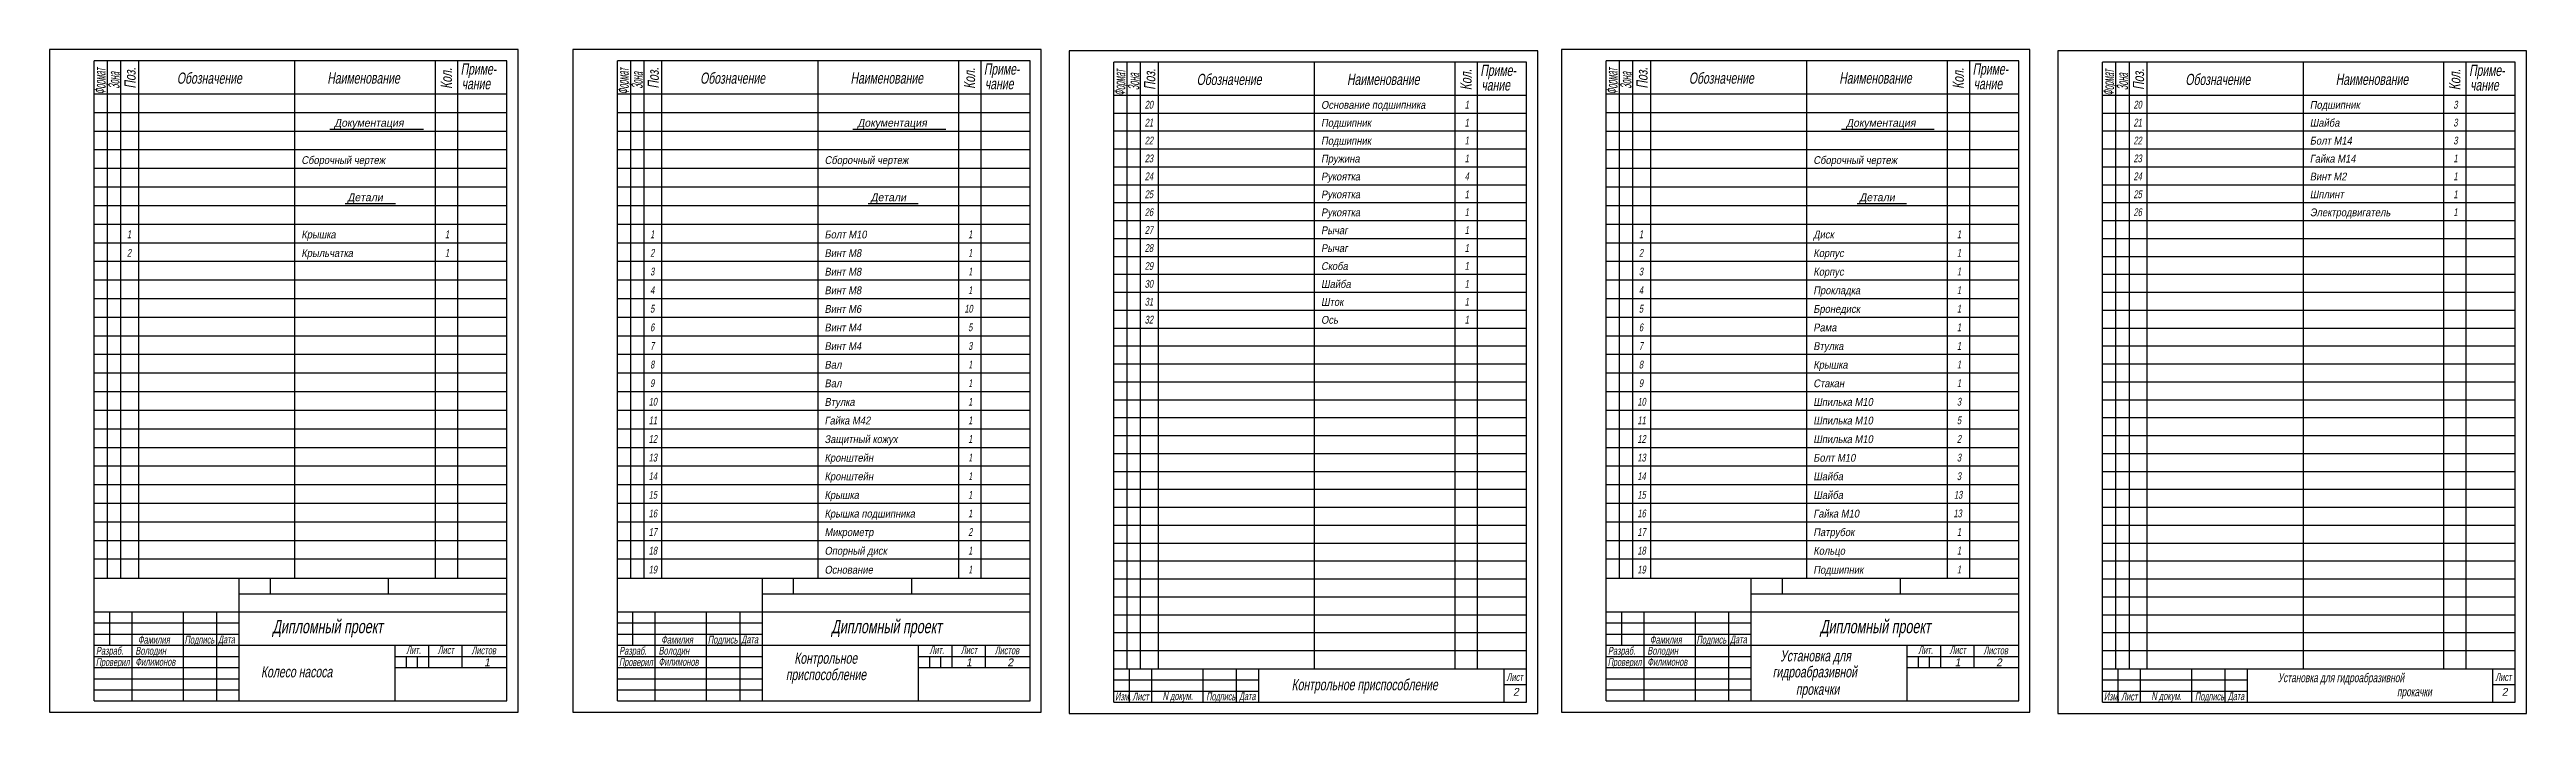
# Model space of a CAD drawing. Header units: millimetres. Extents: x 155 to 2756, y -275 to 1324.
# Drawn here: x 668 to 1778, y -275 to 23 of the extents above; entities that cross this region are included whole.
import ezdxf

# ---------------------------------------------------------------- set-up
doc = ezdxf.new("R2010")
doc.units = ezdxf.units.MM
doc.layers.add('2', color=151, linetype='Continuous', lineweight=25)
doc.layers.add('TEXT', color=82, linetype='Continuous', lineweight=25)
doc.layers.add('TITLE_BLOCK', color=7, linetype='Continuous')
doc.styles.add('ST_5', font='w_russin.shx', dxfattribs={"width": 0.7, "oblique": 10, "height": 5})
doc.styles.add('style1', font='cad2win.shx', dxfattribs={"oblique": 10, "height": 5})

msp = doc.modelspace()

# ---------------------------------------------------------------- texts
at = {"layer": 'TEXT', "style": 'style1', "oblique": 10}
for s, p in [('Документация', (795.26, -11.85)), ('Документация', (1029.8, -11.85)), ('Документация', (1473.01, -11.85)), ('Детали', (801.21, -45.21)), ('Детали', (1035.75, -45.21)), ('Детали', (1478.96, -45.21)), ('1', (862.51, -253.68)), ('1', (1078.49, -253.68)), ('2', (1097.05, -253.68)), ('1', (1521.7, -253.68)), ('2', (1540.26, -253.68)), ('2', (1323.73, -266.9)), ('2', (1766.94, -266.9))]:
    msp.add_text(s, height=3.5, dxfattribs=at).set_placement(p)
for s, height, width, p in [('20', 3.5, 0.7, (1158.6, -3.71)), ('21', 3.5, 0.7, (1158.6, -11.74)), ('Подшипник', 3.5, 0.9, (1237.64, -11.83)), ('Основание подшипника', 3.5, 0.9, (1237.64, -3.8)), ('1', 3.5, 0.7, (1302.03, -3.71)), ('1', 3.5, 0.7, (1302.03, -11.74)), ('20', 3.5, 0.7, (1601.82, -3.71)), ('21', 3.5, 0.7, (1601.82, -11.74)), ('Подшипник', 3.5, 0.9, (1680.86, -3.8)), ('Шайба ', 3.5, 0.9, (1680.86, -11.83)), ('3', 3.5, 0.7, (1745.24, -3.71)), ('3', 3.5, 0.7, (1745.24, -11.74)), ('22', 3.5, 0.7, (1158.6, -19.77)), ('Подшипник', 3.5, 0.9, (1237.64, -19.86)), ('1', 3.5, 0.7, (1302.03, -19.77)), ('22', 3.5, 0.7, (1601.82, -19.77)), ('Болт М14', 3.5, 0.9, (1680.86, -19.86)), ('3', 3.5, 0.7, (1745.24, -19.77)), ('Сборочный чертеж', 3.5, 0.9, (780.54, -28.54)), ('Сборочный чертеж', 3.5, 0.9, (1015.08, -28.54)), ('23', 3.5, 0.7, (1158.6, -27.8)), ('24', 3.5, 0.7, (1158.6, -35.83)), ('Пружина', 3.5, 0.9, (1237.64, -27.89)), ('Рукоятка', 3.5, 0.9, (1237.64, -35.92)), ('4', 3.5, 0.7, (1302.03, -35.83)), ('1', 3.5, 0.7, (1302.03, -27.8)), ('Сборочный чертеж', 3.5, 0.9, (1458.3, -28.54)), ('23', 3.5, 0.7, (1601.82, -27.8)), ('24', 3.5, 0.7, (1601.82, -35.83)), ('Гайка М14', 3.5, 0.9, (1680.86, -27.89)), ('Винт М2', 3.5, 0.9, (1680.86, -35.92)), ('1', 3.5, 0.7, (1745.24, -27.8)), ('1', 3.5, 0.7, (1745.24, -35.83)), ('25', 3.5, 0.7, (1158.6, -43.86)), ('Рукоятка', 3.5, 0.9, (1237.64, -43.95)), ('1', 3.5, 0.7, (1302.03, -43.86)), ('25', 3.5, 0.7, (1601.82, -43.86)), ('Шплинт', 3.5, 0.9, (1680.86, -43.95)), ('1', 3.5, 0.7, (1745.24, -43.86)), ('26', 3.5, 0.7, (1158.6, -51.89)), ('Рукоятка', 3.5, 0.9, (1237.64, -51.98)), ('1', 3.5, 0.7, (1302.03, -51.89)), ('26', 3.5, 0.7, (1601.82, -51.89)), ('Электродвигатель', 3.5, 0.9, (1680.86, -51.98)), ('1', 3.5, 0.7, (1745.24, -51.89)), ('2', 3.5, 0.7, (702.37, -70.15)), ('1', 3.5, 0.7, (702.37, -61.81)), ('Крышка', 3.5, 0.9, (780.54, -61.9)), ('1', 3.5, 0.7, (844.93, -61.81)), ('2', 3.5, 0.7, (936.91, -70.15)), ('1', 3.5, 0.7, (936.91, -61.81)), ('Болт М10', 3.5, 0.9, (1015.08, -61.9)), ('1', 3.5, 0.7, (1079.47, -61.81)), ('27', 3.5, 0.7, (1158.6, -59.92)), ('28', 3.5, 0.7, (1158.6, -67.95)), ('Рычаг', 3.5, 0.9, (1237.64, -60.01)), ('Рычаг', 3.5, 0.9, (1237.64, -68.04)), ('1', 3.5, 0.7, (1302.03, -59.92)), ('1', 3.5, 0.7, (1302.03, -67.95)), ('2', 3.5, 0.7, (1380.13, -70.15)), ('1', 3.5, 0.7, (1380.13, -61.81)), ('Диск', 3.5, 0.9, (1458.3, -61.9)), ('1', 3.5, 0.7, (1522.68, -61.81)), ('Крыльчатка', 3.5, 0.9, (780.54, -70.24)), ('1', 3.5, 0.7, (844.93, -70.15)), ('3', 3.5, 0.7, (936.91, -78.49)), ('Винт М8', 3.5, 0.9, (1015.08, -70.24)), ('Винт М8', 3.5, 0.9, (1015.08, -78.58)), ('1', 3.5, 0.7, (1079.47, -70.15)), ('1', 3.5, 0.7, (1079.47, -78.49)), ('29', 3.5, 0.7, (1158.6, -75.98)), ('Скоба', 3.5, 0.9, (1237.64, -76.07)), ('1', 3.5, 0.7, (1302.03, -75.98)), ('3', 3.5, 0.7, (1380.13, -78.49)), ('Корпус', 3.5, 0.9, (1458.3, -70.24)), ('Корпус', 3.5, 0.9, (1458.3, -78.58)), ('1', 3.5, 0.7, (1522.68, -70.15)), ('1', 3.5, 0.7, (1522.68, -78.49)), ('4', 3.5, 0.7, (936.91, -86.83)), ('Винт М8', 3.5, 0.9, (1015.08, -86.92)), ('1', 3.5, 0.7, (1079.47, -86.83)), ('30', 3.5, 0.7, (1158.6, -84.01)), ('31', 3.5, 0.7, (1158.6, -92.04)), ('Шайба', 3.5, 0.9, (1237.64, -84.1)), ('Шток', 3.5, 0.9, (1237.64, -92.13)), ('1', 3.5, 0.7, (1302.03, -84.01)), ('1', 3.5, 0.7, (1302.03, -92.04)), ('4', 3.5, 0.7, (1380.13, -86.83)), ('Прокладка', 3.5, 0.9, (1458.3, -86.92)), ('1', 3.5, 0.7, (1522.68, -86.83)), ('5', 3.5, 0.7, (936.91, -95.17)), ('Винт М6', 3.5, 0.9, (1015.08, -95.26)), ('10', 3.5, 0.7, (1077.76, -95.17)), ('32', 3.5, 0.7, (1158.6, -100.07)), ('Ось', 3.5, 0.9, (1237.64, -100.16)), ('1', 3.5, 0.7, (1302.03, -100.07)), ('5', 3.5, 0.7, (1380.13, -95.17)), ('Бронедиск', 3.5, 0.9, (1458.3, -95.26)), ('1', 3.5, 0.7, (1522.68, -95.17)), ('6', 3.5, 0.7, (936.91, -103.51)), ('7', 3.5, 0.7, (936.91, -111.85)), ('Винт М4', 3.5, 0.9, (1015.08, -103.6)), ('Винт М4', 3.5, 0.9, (1015.08, -111.94)), ('3', 3.5, 0.7, (1079.47, -111.85)), ('5', 3.5, 0.7, (1079.47, -103.51)), ('6', 3.5, 0.7, (1380.13, -103.51)), ('7', 3.5, 0.7, (1380.13, -111.85)), ('Рама', 3.5, 0.9, (1458.3, -103.6)), ('Втулка', 3.5, 0.9, (1458.3, -111.94)), ('1', 3.5, 0.7, (1522.68, -103.51)), ('1', 3.5, 0.7, (1522.68, -111.85)), ('8', 3.5, 0.7, (936.91, -120.19)), ('Вал', 3.5, 0.9, (1015.08, -120.28)), ('1', 3.5, 0.7, (1079.47, -120.19)), ('8', 3.5, 0.7, (1380.13, -120.19)), ('Крышка', 3.5, 0.9, (1458.3, -120.28)), ('1', 3.5, 0.7, (1522.68, -120.19)), ('9', 3.5, 0.7, (936.91, -128.53)), ('Вал', 3.5, 0.9, (1015.08, -128.62)), ('1', 3.5, 0.7, (1079.47, -128.53)), ('9', 3.5, 0.7, (1380.13, -128.53)), ('Стакан', 3.5, 0.9, (1458.3, -128.62)), ('1', 3.5, 0.7, (1522.68, -128.53)), ('10', 3.5, 0.7, (936.24, -136.87)), ('11', 3.5, 0.7, (936.24, -145.21)), ('Втулка', 3.5, 0.9, (1015.08, -136.96)), ('Гайка М42', 3.5, 0.9, (1015.08, -145.3)), ('1', 3.5, 0.7, (1079.47, -136.87)), ('1', 3.5, 0.7, (1079.47, -145.21)), ('10', 3.5, 0.7, (1379.45, -136.87)), ('11', 3.5, 0.7, (1379.45, -145.21)), ('Шпилька М10', 3.5, 0.9, (1458.3, -136.96)), ('Шпилька М10', 3.5, 0.9, (1458.3, -145.3)), ('3', 3.5, 0.7, (1522.68, -136.87)), ('5', 3.5, 0.7, (1522.68, -145.21)), ('12', 3.5, 0.7, (936.24, -153.55)), ('Защитный кожух', 3.5, 0.9, (1015.08, -153.64)), ('1', 3.5, 0.7, (1079.47, -153.55)), ('12', 3.5, 0.7, (1379.45, -153.55)), ('Шпилька М10', 3.5, 0.9, (1458.3, -153.64)), ('2', 3.5, 0.7, (1522.68, -153.55)), ('13', 3.5, 0.7, (936.24, -161.89)), ('Кронштейн', 3.5, 0.9, (1015.08, -161.98)), ('Кронштейн', 3.5, 0.9, (1015.08, -170.32)), ('1', 3.5, 0.7, (1079.47, -161.89)), ('13', 3.5, 0.7, (1379.45, -161.89)), ('Болт М10', 3.5, 0.9, (1458.3, -161.98)), ('Шайба ', 3.5, 0.9, (1458.3, -170.32)), ('3', 3.5, 0.7, (1522.68, -161.89)), ('14', 3.5, 0.7, (936.24, -170.23)), ('15', 3.5, 0.7, (936.24, -178.57)), ('Крышка', 3.5, 0.9, (1015.08, -178.66)), ('1', 3.5, 0.7, (1079.47, -170.23)), ('1', 3.5, 0.7, (1079.47, -178.57)), ('14', 3.5, 0.7, (1379.45, -170.23)), ('15', 3.5, 0.7, (1379.45, -178.57)), ('Шайба', 3.5, 0.9, (1458.3, -178.66)), ('13', 3.5, 0.7, (1521.35, -178.57)), ('3', 3.5, 0.7, (1522.68, -170.23)), ('16', 3.5, 0.7, (936.24, -186.91)), ('Крышка подшипника', 3.5, 0.9, (1015.08, -187)), ('1', 3.5, 0.7, (1079.47, -186.91)), ('16', 3.5, 0.7, (1379.45, -186.91)), ('Гайка М10', 3.5, 0.9, (1458.3, -187)), ('13', 3.5, 0.7, (1521.11, -186.91)), ('17', 3.5, 0.7, (936.24, -195.25)), ('Микрометр', 3.5, 0.9, (1015.08, -195.34)), ('2', 3.5, 0.7, (1079.47, -195.25)), ('17', 3.5, 0.7, (1379.45, -195.25)), ('Патрубок', 3.5, 0.9, (1458.3, -195.34)), ('1', 3.5, 0.7, (1522.68, -195.25)), ('18', 3.5, 0.7, (936.24, -203.59)), ('19', 3.5, 0.7, (936.24, -212.09)), ('Опорный диск', 3.5, 0.9, (1015.08, -203.68)), ('Основание', 3.5, 0.9, (1015.08, -212.18)), ('1', 3.5, 0.7, (1079.47, -203.59)), ('1', 3.5, 0.7, (1079.47, -212.09)), ('18', 3.5, 0.7, (1379.45, -203.59)), ('19', 3.5, 0.7, (1379.45, -212.09)), ('Кольцо', 3.5, 0.9, (1458.3, -203.68)), ('Подшипник', 3.5, 0.9, (1458.3, -212.18)), ('1', 3.5, 0.7, (1522.68, -203.59)), ('1', 3.5, 0.7, (1522.68, -212.09)), ('Дипломный проект', 6, 0.7, (767.58, -238.88)), ('Дипломный проект', 6, 0.7, (1018.13, -238.88)), ('Дипломный проект', 6, 0.7, (1461.35, -238.88)), ('Володин', 3.5, 0.7, (706.14, -248.48)), ('Филимонов', 3.5, 0.6, (706.14, -253.48)), ('Колесо насоса', 5, 0.7, (762.45, -258.66)), ('Володин', 3.5, 0.7, (940.68, -248.48)), ('Филимонов', 3.5, 0.6, (940.68, -253.48)), ('приспособление', 5, 0.7, (997.74, -259.9)), ('Контрольное ', 5, 0.7, (1001.51, -252.55)), ('Володин', 3.5, 0.7, (1383.9, -248.48)), ('Филимонов', 3.5, 0.6, (1383.9, -253.48)), ('гидроабразивной', 5, 0.7, (1440.07, -258.68)), ('Установка для', 5, 0.7, (1443.47, -251.5)), ('Контрольное приспособление', 5, 0.7, (1224.44, -264.44)), ('прокачки', 5, 0.7, (1450.49, -266.48)), ('Установка для гидроабразивной', 4, 0.7, (1666.53, -260.82)), ('прокачки', 4, 0.7, (1719.97, -267.1))]:
    msp.add_text(s, height=height, dxfattribs=dict(at, width=width)).set_placement(p)
at = {"layer": 'TITLE_BLOCK', "style": 'ST_5', "oblique": 10}
for s, width, p in [('Формат', 0.45, (692.76, 2.72)), ('Зона', 0.5, (699.02, 5.13)), ('Поз.', 0.7, (706.23, 5.3)), ('Кол.', 0.7, (848, 5.14)), ('Формат', 0.45, (927.3, 2.72)), ('Зона', 0.5, (933.56, 5.13)), ('Поз.', 0.7, (940.77, 5.3)), ('Кол.', 0.7, (1082.54, 5.14)), ('Формат', 0.45, (1149.87, 2.08)), ('Зона', 0.5, (1156.13, 4.54)), ('Поз.', 0.7, (1163.33, 4.71)), ('Кол.', 0.7, (1305.1, 4.55)), ('Формат', 0.45, (1370.52, 2.72)), ('Зона', 0.5, (1376.78, 5.13)), ('Поз.', 0.7, (1383.98, 5.3)), ('Кол.', 0.7, (1525.76, 5.14)), ('Формат', 0.45, (1593.08, 2.08)), ('Зона', 0.5, (1599.34, 4.54)), ('Поз.', 0.7, (1606.54, 4.71)), ('Кол.', 0.7, (1748.32, 4.55))]:
    msp.add_text(s, height=5, rotation=90, dxfattribs=dict(at, width=width)).set_placement(p)
at = {"layer": 'TITLE_BLOCK', "style": 'ST_5', "oblique": 10, "width": 0.7}
for s, p in [('Обозначение', (724.77, 7.44)), ('Наименование', (792.18, 7.49)), ('Приме-', (851.95, 11.51)), ('Обозначение', (959.31, 7.44)), ('Наименование', (1026.72, 7.49)), ('Приме-', (1086.49, 11.51)), ('Обозначение', (1181.87, 6.86)), ('Наименование', (1249.28, 6.9)), ('Приме-', (1309.05, 10.92)), ('Обозначение', (1402.53, 7.44)), ('Наименование', (1469.93, 7.49)), ('Приме-', (1529.7, 11.51)), ('Обозначение', (1625.09, 6.86)), ('Наименование', (1692.49, 6.9)), ('Приме-', (1752.27, 10.92)), ('чание', (852.4, 4.95)), ('чание', (1086.94, 4.95)), ('чание', (1309.5, 4.36)), ('чание', (1530.15, 4.95)), ('чание', (1752.71, 4.36))]:
    msp.add_text(s, height=5, dxfattribs=at).set_placement(p)
at = {"layer": 'TITLE_BLOCK', "oblique": 10}
for s, width, p in [('Фамилия', 0.6, (707.3, -243.5)), ('Подпись', 0.6, (728.2, -243.5)), ('Дата', 0.6, (743.21, -243.42)), ('Фамилия', 0.6, (941.84, -243.5)), ('Подпись', 0.6, (962.74, -243.5)), ('Дата', 0.6, (977.75, -243.42)), ('Фамилия', 0.6, (1385.05, -243.5)), ('Подпись', 0.6, (1405.95, -243.5)), ('Дата', 0.6, (1420.97, -243.42)), ('Проверил', 0.56, (688.41, -253.58)), ('Разраб.', 0.6, (688.49, -248.48)), ('Лит.', 0.6, (827.56, -248.19)), ('Лист', 0.6, (841.66, -248.19)), ('Листов', 0.6, (856.84, -248.32)), ('Проверил', 0.56, (922.95, -253.58)), ('Разраб.', 0.6, (923.03, -248.48)), ('Лит.', 0.6, (1062.1, -248.19)), ('Лист', 0.6, (1076.2, -248.19)), ('Листов', 0.6, (1091.38, -248.32)), ('Проверил', 0.56, (1366.16, -253.58)), ('Разраб.', 0.6, (1366.24, -248.48)), ('Лит.', 0.6, (1505.32, -248.19)), ('Лист', 0.6, (1519.41, -248.19)), ('Листов', 0.6, (1534.6, -248.32)), ('Изм.', 0.56, (1145.34, -268.92)), ('Лист', 0.6, (1153.1, -269)), ('N докум.', 0.6, (1166.61, -268.76)), ('Подпись', 0.56, (1186.19, -268.92)), ('Дата', 0.56, (1200.9, -268.84)), ('Лист', 0.6, (1320.79, -260.31)), ('Изм.', 0.56, (1588.55, -268.92)), ('Лист', 0.6, (1596.32, -269)), ('N докум.', 0.6, (1609.83, -268.76)), ('Подпись', 0.56, (1629.41, -268.92)), ('Дата', 0.56, (1644.12, -268.84)), ('Лист', 0.6, (1764.01, -260.31))]:
    msp.add_text(s, height=3.5, dxfattribs=dict(at, width=width)).set_placement(p)

# ---------------------------------------------------------------- linework, layer by layer
at = {"layer": '2'}
for p, q in [((793.25, -12.87), (835.24, -12.87)), ((1027.79, -12.87), (1069.48, -12.87)), ((1471, -12.87), (1512.5, -12.87)), ((800.14, -46.23), (822.81, -46.23)), ((1034.68, -46.23), (1057.03, -46.23)), ((1477.89, -46.23), (1500.06, -46.23))]:
    msp.add_line(p, q, dxfattribs=at)
at = {"layer": 'TITLE_BLOCK'}
for p, q in [((667.66, 22.76), (667.66, -274.24)), ((877.66, 22.76), (667.66, 22.76)), ((877.66, -274.24), (877.66, 22.76)), ((1112.2, 22.76), (902.2, 22.76)), ((902.2, 22.76), (902.2, -274.24)), ((1112.2, -274.24), (1112.2, 22.76)), ((1345.41, 22.76), (1345.41, -274.24)), ((1555.41, 22.76), (1345.41, 22.76)), ((1555.41, -274.24), (1555.41, 22.76)), ((687.66, -269.24), (687.66, 17.76)), ((872.66, 17.76), (687.66, 17.76)), ((693.66, -214.24), (693.66, 17.76)), ((699.66, -214.24), (699.66, 17.76)), ((707.66, -214.24), (707.66, 17.76)), ((777.66, -214.24), (777.66, 17.76)), ((840.66, -214.24), (840.66, 17.76)), ((850.66, -214.24), (850.66, 17.76)), ((872.66, -269.24), (872.66, 17.76)), ((1107.2, 17.76), (922.2, 17.76)), ((922.2, -269.24), (922.2, 17.76)), ((928.2, -214.24), (928.2, 17.76)), ((934.2, -214.24), (934.2, 17.76)), ((942.2, -214.24), (942.2, 17.76)), ((1012.2, -214.24), (1012.2, 17.76)), ((1075.2, -214.24), (1075.2, 17.76)), ((1085.2, -214.24), (1085.2, 17.76)), ((1107.2, -269.24), (1107.2, 17.76)), ((1124.76, 22.17), (1124.76, -274.83)), ((1334.76, 22.17), (1124.76, 22.17)), ((1144.76, -269.83), (1144.76, 17.17)), ((1329.76, 17.17), (1144.76, 17.17)), ((1150.76, -254.83), (1150.76, 17.17)), ((1156.76, -254.83), (1156.76, 17.17)), ((1164.76, -254.83), (1164.76, 17.17)), ((1234.76, -254.83), (1234.76, 17.17)), ((1297.76, -254.83), (1297.76, 17.17)), ((1307.76, -254.83), (1307.76, 17.17)), ((1329.76, -269.83), (1329.76, 17.17)), ((1334.76, -274.83), (1334.76, 22.17)), ((1365.41, -269.24), (1365.41, 17.76)), ((1550.41, 17.76), (1365.41, 17.76)), ((1371.41, -214.24), (1371.41, 17.76)), ((1377.41, -214.24), (1377.41, 17.76)), ((1385.41, -214.24), (1385.41, 17.76)), ((1455.41, -214.24), (1455.41, 17.76)), ((1518.41, -214.24), (1518.41, 17.76)), ((1528.41, -214.24), (1528.41, 17.76)), ((1550.41, -269.24), (1550.41, 17.76)), ((1777.97, 22.17), (1567.97, 22.17)), ((1567.97, 22.17), (1567.97, -274.83)), ((1772.97, 17.17), (1587.97, 17.17)), ((1587.97, -269.83), (1587.97, 17.17)), ((1593.97, -254.83), (1593.97, 17.17)), ((1599.97, -254.83), (1599.97, 17.17)), ((1607.97, -254.83), (1607.97, 17.17)), ((1677.97, -254.83), (1677.97, 17.17)), ((1740.97, -254.83), (1740.97, 17.17)), ((1750.97, -254.83), (1750.97, 17.17)), ((1772.97, -269.83), (1772.97, 17.17)), ((1777.97, -274.83), (1777.97, 22.17)), ((872.66, 2.76), (687.66, 2.76)), ((1107.2, 2.76), (922.2, 2.76)), ((1329.76, 2.17), (1144.76, 2.17)), ((1550.41, 2.76), (1365.41, 2.76)), ((1772.97, 2.17), (1587.97, 2.17)), ((872.66, -5.58), (687.66, -5.58)), ((1107.2, -5.58), (922.2, -5.58)), ((1329.76, -5.86), (1144.76, -5.86)), ((1550.41, -5.58), (1365.41, -5.58)), ((1772.97, -5.86), (1587.97, -5.86)), ((872.66, -13.92), (687.66, -13.92)), ((1107.2, -13.92), (922.2, -13.92)), ((1329.76, -13.89), (1144.76, -13.89)), ((1329.76, -21.92), (1144.76, -21.92)), ((1550.41, -13.92), (1365.41, -13.92)), ((1772.97, -13.89), (1587.97, -13.89)), ((1772.97, -21.92), (1587.97, -21.92)), ((872.66, -22.26), (687.66, -22.26)), ((872.66, -30.6), (687.66, -30.6)), ((1107.2, -22.26), (922.2, -22.26)), ((1107.2, -30.6), (922.2, -30.6)), ((1329.76, -29.95), (1144.76, -29.95)), ((1550.41, -22.26), (1365.41, -22.26)), ((1550.41, -30.6), (1365.41, -30.6)), ((1772.97, -29.95), (1587.97, -29.95)), ((872.66, -38.94), (687.66, -38.94)), ((1107.2, -38.94), (922.2, -38.94)), ((1329.76, -37.98), (1144.76, -37.98)), ((1550.41, -38.94), (1365.41, -38.94)), ((1772.97, -37.98), (1587.97, -37.98)), ((872.66, -47.28), (687.66, -47.28)), ((1107.2, -47.28), (922.2, -47.28)), ((1329.76, -46.01), (1144.76, -46.01)), ((1329.76, -54.04), (1144.76, -54.04)), ((1550.41, -47.28), (1365.41, -47.28)), ((1772.97, -46.01), (1587.97, -46.01)), ((1772.97, -54.04), (1587.97, -54.04)), ((872.66, -55.62), (687.66, -55.62)), ((872.66, -63.96), (687.66, -63.96)), ((1107.2, -55.62), (922.2, -55.62)), ((1107.2, -63.96), (922.2, -63.96)), ((1329.76, -62.07), (1144.76, -62.07)), ((1550.41, -55.62), (1365.41, -55.62)), ((1550.41, -63.96), (1365.41, -63.96)), ((1772.97, -62.07), (1587.97, -62.07)), ((872.66, -72.3), (687.66, -72.3)), ((1107.2, -72.3), (922.2, -72.3)), ((1329.76, -70.1), (1144.76, -70.1)), ((1550.41, -72.3), (1365.41, -72.3)), ((1772.97, -70.1), (1587.97, -70.1)), ((872.66, -80.64), (687.66, -80.64)), ((1107.2, -80.64), (922.2, -80.64)), ((1329.76, -78.13), (1144.76, -78.13)), ((1329.76, -86.16), (1144.76, -86.16)), ((1550.41, -80.64), (1365.41, -80.64)), ((1772.97, -78.13), (1587.97, -78.13)), ((1772.97, -86.16), (1587.97, -86.16)), ((872.66, -88.98), (687.66, -88.98)), ((872.66, -97.32), (687.66, -97.32)), ((1107.2, -88.98), (922.2, -88.98)), ((1107.2, -97.32), (922.2, -97.32)), ((1329.76, -94.19), (1144.76, -94.19)), ((1550.41, -88.98), (1365.41, -88.98)), ((1550.41, -97.32), (1365.41, -97.32)), ((1772.97, -94.19), (1587.97, -94.19)), ((872.66, -105.66), (687.66, -105.66)), ((1107.2, -105.66), (922.2, -105.66)), ((1329.76, -102.22), (1144.76, -102.22)), ((1329.76, -110.25), (1144.76, -110.25)), ((1550.41, -105.66), (1365.41, -105.66)), ((1772.97, -102.22), (1587.97, -102.22)), ((1772.97, -110.25), (1587.97, -110.25)), ((872.66, -114), (687.66, -114)), ((1107.2, -114), (922.2, -114)), ((1329.76, -118.28), (1144.76, -118.28)), ((1550.41, -114), (1365.41, -114)), ((1772.97, -118.28), (1587.97, -118.28)), ((872.66, -122.34), (687.66, -122.34)), ((872.66, -130.68), (687.66, -130.68)), ((1107.2, -122.34), (922.2, -122.34)), ((1107.2, -130.68), (922.2, -130.68)), ((1329.76, -126.31), (1144.76, -126.31)), ((1550.41, -122.34), (1365.41, -122.34)), ((1550.41, -130.68), (1365.41, -130.68)), ((1772.97, -126.31), (1587.97, -126.31)), ((872.66, -139.02), (687.66, -139.02)), ((1107.2, -139.02), (922.2, -139.02)), ((1329.76, -134.34), (1144.76, -134.34)), ((1329.76, -142.37), (1144.76, -142.37)), ((1550.41, -139.02), (1365.41, -139.02)), ((1772.97, -134.34), (1587.97, -134.34)), ((1772.97, -142.37), (1587.97, -142.37)), ((872.66, -147.36), (687.66, -147.36)), ((1107.2, -147.36), (922.2, -147.36)), ((1329.76, -150.4), (1144.76, -150.4)), ((1550.41, -147.36), (1365.41, -147.36)), ((1772.97, -150.4), (1587.97, -150.4)), ((872.66, -155.7), (687.66, -155.7)), ((872.66, -164.04), (687.66, -164.04)), ((1107.2, -155.7), (922.2, -155.7)), ((1107.2, -164.04), (922.2, -164.04)), ((1329.76, -158.43), (1144.76, -158.43)), ((1329.76, -166.46), (1144.76, -166.46)), ((1550.41, -155.7), (1365.41, -155.7)), ((1550.41, -164.04), (1365.41, -164.04)), ((1772.97, -158.43), (1587.97, -158.43)), ((1772.97, -166.46), (1587.97, -166.46)), ((872.66, -172.38), (687.66, -172.38)), ((1107.2, -172.38), (922.2, -172.38)), ((1329.76, -174.49), (1144.76, -174.49)), ((1550.41, -172.38), (1365.41, -172.38)), ((1772.97, -174.49), (1587.97, -174.49)), ((872.66, -180.72), (687.66, -180.72)), ((1107.2, -180.72), (922.2, -180.72)), ((1329.76, -182.52), (1144.76, -182.52)), ((1550.41, -180.72), (1365.41, -180.72)), ((1772.97, -182.52), (1587.97, -182.52)), ((872.66, -189.06), (687.66, -189.06)), ((872.66, -197.4), (687.66, -197.4)), ((1107.2, -189.06), (922.2, -189.06)), ((1107.2, -197.4), (922.2, -197.4)), ((1329.76, -190.55), (1144.76, -190.55)), ((1329.76, -198.58), (1144.76, -198.58)), ((1550.41, -189.06), (1365.41, -189.06)), ((1550.41, -197.4), (1365.41, -197.4)), ((1772.97, -190.55), (1587.97, -190.55)), ((1772.97, -198.58), (1587.97, -198.58)), ((872.66, -205.74), (687.66, -205.74)), ((1107.2, -205.74), (922.2, -205.74)), ((1329.76, -206.61), (1144.76, -206.61)), ((1550.41, -205.74), (1365.41, -205.74)), ((1772.97, -206.61), (1587.97, -206.61)), ((687.66, -214.24), (872.66, -214.24)), ((752.66, -229.24), (752.66, -214.24)), ((752.66, -221.24), (872.66, -221.24)), ((766.66, -221.24), (766.66, -214.24)), ((819.66, -221.24), (819.66, -214.24)), ((922.2, -214.24), (1107.2, -214.24)), ((987.2, -229.24), (987.2, -214.24)), ((987.2, -221.24), (1107.2, -221.24)), ((1001.2, -221.24), (1001.2, -214.24)), ((1054.2, -221.24), (1054.2, -214.24)), ((1329.76, -214.64), (1144.76, -214.64)), ((1365.41, -214.24), (1550.41, -214.24)), ((1430.41, -229.24), (1430.41, -214.24)), ((1430.41, -221.24), (1550.41, -221.24)), ((1444.41, -221.24), (1444.41, -214.24)), ((1497.41, -221.24), (1497.41, -214.24)), ((1772.97, -214.64), (1587.97, -214.64)), ((687.66, -229.24), (872.66, -229.24)), ((694.66, -244.24), (694.66, -229.24)), ((704.66, -269.24), (704.66, -229.24)), ((727.66, -269.24), (727.66, -229.24)), ((742.66, -269.24), (742.66, -229.24)), ((752.66, -269.24), (752.66, -229.24)), ((922.2, -229.24), (1107.2, -229.24)), ((929.2, -244.24), (929.2, -229.24)), ((939.2, -269.24), (939.2, -229.24)), ((962.2, -269.24), (962.2, -229.24)), ((977.2, -269.24), (977.2, -229.24)), ((987.2, -269.24), (987.2, -229.24)), ((1329.76, -222.67), (1144.76, -222.67)), ((1329.76, -230.7), (1144.76, -230.7)), ((1365.41, -229.24), (1550.41, -229.24)), ((1372.41, -244.24), (1372.41, -229.24)), ((1382.41, -269.24), (1382.41, -229.24)), ((1405.41, -269.24), (1405.41, -229.24)), ((1420.41, -269.24), (1420.41, -229.24)), ((1430.41, -269.24), (1430.41, -229.24)), ((1772.97, -222.67), (1587.97, -222.67)), ((1772.97, -230.7), (1587.97, -230.7)), ((687.66, -234.24), (752.66, -234.24)), ((687.66, -239.24), (752.66, -239.24)), ((687.66, -244.24), (872.66, -244.24)), ((822.66, -269.24), (822.66, -244.24)), ((837.66, -254.24), (837.66, -244.24)), ((852.66, -254.24), (852.66, -244.24)), ((922.2, -234.24), (987.2, -234.24)), ((922.2, -239.24), (987.2, -239.24)), ((922.2, -244.24), (1107.2, -244.24)), ((1057.2, -269.24), (1057.2, -244.24)), ((1072.2, -254.24), (1072.2, -244.24)), ((1087.2, -254.24), (1087.2, -244.24)), ((1329.76, -238.73), (1144.76, -238.73)), ((1365.41, -234.24), (1430.41, -234.24)), ((1365.41, -239.24), (1430.41, -239.24)), ((1365.41, -244.24), (1550.41, -244.24)), ((1500.41, -269.24), (1500.41, -244.24)), ((1515.41, -254.24), (1515.41, -244.24)), ((1530.41, -254.24), (1530.41, -244.24)), ((1772.97, -238.73), (1587.97, -238.73)), ((687.66, -249.24), (752.66, -249.24)), ((687.66, -254.24), (752.66, -254.24)), ((822.66, -249.24), (872.66, -249.24)), ((822.66, -254.24), (872.66, -254.24)), ((827.66, -254.24), (827.66, -249.24)), ((832.66, -254.24), (832.66, -249.24)), ((922.2, -249.24), (987.2, -249.24)), ((922.2, -254.24), (987.2, -254.24)), ((1057.2, -249.24), (1107.2, -249.24)), ((1057.2, -254.24), (1107.2, -254.24)), ((1062.2, -254.24), (1062.2, -249.24)), ((1067.2, -254.24), (1067.2, -249.24)), ((1329.76, -246.76), (1144.76, -246.76)), ((1144.76, -254.83), (1329.76, -254.83)), ((1151.76, -269.83), (1151.76, -254.83)), ((1161.76, -269.83), (1161.76, -254.83)), ((1184.76, -269.83), (1184.76, -254.83)), ((1199.76, -269.83), (1199.76, -254.83)), ((1209.76, -269.83), (1209.76, -254.83)), ((1319.76, -269.83), (1319.76, -254.83)), ((1365.41, -249.24), (1430.41, -249.24)), ((1365.41, -254.24), (1430.41, -254.24)), ((1500.41, -249.24), (1550.41, -249.24)), ((1500.41, -254.24), (1550.41, -254.24)), ((1505.41, -254.24), (1505.41, -249.24)), ((1510.41, -254.24), (1510.41, -249.24)), ((1772.97, -246.76), (1587.97, -246.76)), ((1587.97, -254.83), (1772.97, -254.83)), ((1594.97, -269.83), (1594.97, -254.83)), ((1604.97, -269.83), (1604.97, -254.83)), ((1627.97, -269.83), (1627.97, -254.83)), ((1642.97, -269.83), (1642.97, -254.83)), ((1652.97, -269.83), (1652.97, -254.83)), ((1762.97, -269.83), (1762.97, -254.83)), ((687.66, -259.24), (752.66, -259.24)), ((687.66, -264.24), (752.66, -264.24)), ((922.2, -259.24), (987.2, -259.24)), ((922.2, -264.24), (987.2, -264.24)), ((1144.76, -259.83), (1209.76, -259.83)), ((1144.76, -264.83), (1209.76, -264.83)), ((1319.76, -261.83), (1329.76, -261.83)), ((1365.41, -259.24), (1430.41, -259.24)), ((1365.41, -264.24), (1430.41, -264.24)), ((1587.97, -259.83), (1652.97, -259.83)), ((1587.97, -264.83), (1652.97, -264.83)), ((1762.97, -261.83), (1772.97, -261.83)), ((667.66, -274.24), (877.66, -274.24)), ((687.66, -269.24), (872.66, -269.24)), ((902.2, -274.24), (1112.2, -274.24)), ((922.2, -269.24), (1107.2, -269.24)), ((1124.76, -274.83), (1334.76, -274.83)), ((1144.76, -269.83), (1329.76, -269.83)), ((1345.41, -274.24), (1555.41, -274.24)), ((1365.41, -269.24), (1550.41, -269.24)), ((1567.97, -274.83), (1777.97, -274.83)), ((1587.97, -269.83), (1772.97, -269.83))]:
    msp.add_line(p, q, dxfattribs=at)

msp.set_redraw_order([(e.dxf.handle, doc.entitydb.next_handle()) for e in msp.query("TEXT MTEXT ATTDEF DIMENSION ARC_DIMENSION")])  # texts and dimensions are drawn at this point

doc.saveas('drawing.dxf')
